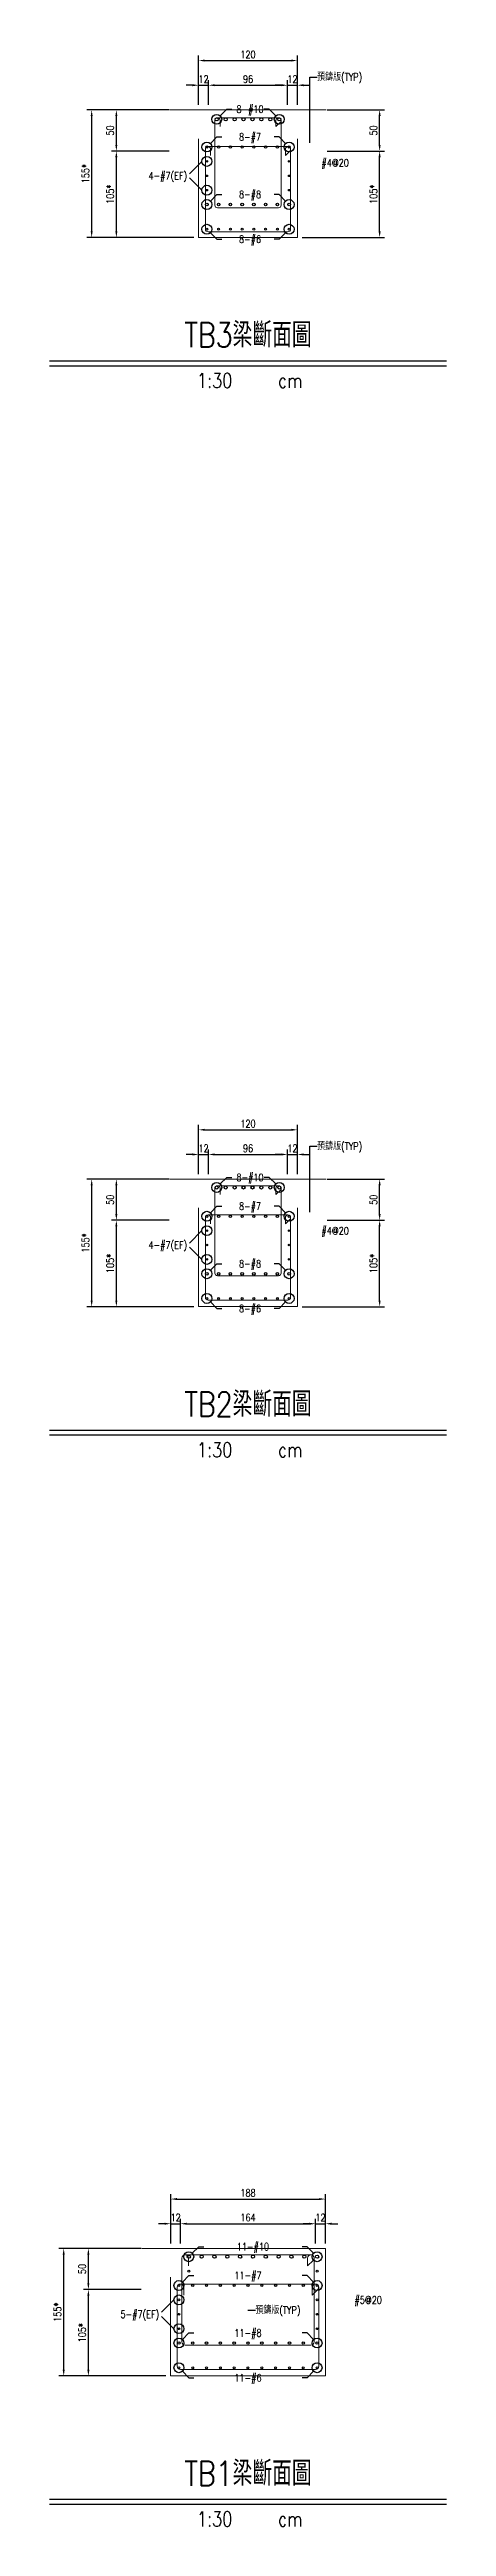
# Model space of a CAD drawing. Extents: x -4754 to 4976, y -19960 to 3841.
# Drawn here: x 4493 to 4976, y -19681 to -16669 of the extents above; entities that cross this region are included whole.
import ezdxf
from ezdxf.enums import TextEntityAlignment as Align

# ---------------------------------------------------------------- set-up
doc = ezdxf.new("R2010")
doc.units = 0
doc.header["$LTSCALE"] = 3
doc.layers.get('0').update_dxf_attribs({"linetype": 'CONTINUOUS'})
doc.layers.add('HB_0', color=7, linetype='CONTINUOUS', transparency=0.5)
for name, color, linetype in [('HB_DIM', 1, 'CONTINUOUS'), ('HB_TXT_CTEXT', 2, 'CONTINUOUS'), ('鋼筋', 3, 'CONTINUOUS')]:
    doc.layers.add(name, color=color, linetype=linetype)
doc.styles.get("Standard").update_dxf_attribs({"font": 'ROMANS.shx', "width": 0.8, "bigfont": 'chineset.shx'})
doc.dimstyles.new('30', dxfattribs={"dimscale": 3, "dimtxt": 3, "dimasz": 2.5, "dimexe": 2, "dimexo": 2, "dimgap": 1, "dimtad": 1, "dimdsep": 46, "dimtxsty": 'Standard', "dimcen": 0, "dimclrd": 256, "dimclre": 256, "dimclrt": 2, "dimadec": 0, "dimazin": 0, "dimtfac": 1, "dimtix": 1, "dimtmove": 2, "dimatfit": 3, "dimfxl": 1, "dimtolj": 1, "dimtzin": 0, "dimarcsym": 0})

msp = doc.modelspace()

# ---------------------------------------------------------------- texts
at = {"layer": 'HB_TXT_CTEXT', "linetype": 'Continuous', "width": 0.8}
for s, p in [('預鑄版(TYP)', (4818.573, -16702.788, 399.995)), ('#4@20', (4823.818, -16807.069, 52.074)), ('預鑄版(TYP)', (4818.573, -18002.788, 399.995)), ('#4@20', (4823.818, -18105.458, 372.07)), ('預鑄版(TYP)', (4743.573, -19417.788, 399.995)), ('#5@20', (4863.978, -19405.455, 372.71))]:
    msp.add_text(s, height=9, dxfattribs=at).set_placement(p, align=Align.MIDDLE_LEFT)
for s, p in [(' 8-#10', (4734.573, -16741.937, 123.559)), (' 8-#7', (4734.573, -16775.646, 379.671)), (' 8-#8', (4734.573, -16845.576, 384.859)), (' 8-#6', (4734.573, -16900.091, 381.226)), (' 8-#10', (4734.573, -18040.649, 379.556)), (' 8-#7', (4734.573, -18075.646, 379.671)), (' 8-#8', (4734.573, -18145.576, 384.859)), (' 8-#6', (4734.573, -18200.091, 381.226)), ('11-#10', (4740.573, -19340.649, 379.556)), ('11-#7', (4734.573, -19375.646, 379.671)), ('11-#8', (4734.573, -19445.576, 384.859)), ('11-#6', (4734.573, -19500.091, 381.226))]:
    msp.add_text(s, height=9, dxfattribs=at).set_placement(p, align=Align.MIDDLE_CENTER)
for s, p in [(' 4-#7(EF)', (4660.573, -16822.884, 377.53)), (' 4-#7(EF)', (4660.573, -18122.884, 377.53)), (' 5-#7(EF)', (4626.573, -19422.884, 377.53))]:
    msp.add_text(s, height=9, dxfattribs=at).set_placement(p, align=Align.MIDDLE_RIGHT)

# ---------------------------------------------------------------- blocks, each defined once
blk = doc.blocks.new('title_beam')
at = {"color": 3, "linetype": 'Continuous'}
blk.add_line((-241.2, 0), (241.2, 0), dxfattribs=at)
at = {"color": 1, "linetype": 'Continuous'}
blk.add_line((-241.2, -6), (241.2, -6), dxfattribs=at)
at = {"color": 3, "linetype": 'Continuous', "width": 0.8}
blk.add_attdef('TITLE', text='', height=30, dxfattribs=at).set_placement((0, 33), align=Align.MIDDLE)
at = {"linetype": 'Continuous', "width": 0.8}
blk.add_attdef('SCALE', text='', height=18, dxfattribs=at).set_placement((-40.6, -24), align=Align.MIDDLE)
blk.add_attdef('CM', (36.5, -33), '', height=18, dxfattribs=at)
blk = doc.blocks.new('C')
at = {"color": 3, "linetype": 'Continuous'}
blk.add_circle((0, 0), 1.2, dxfattribs=at)
blk = doc.blocks.new('*D630')
at = {"layer": 'HB_DIM', "linetype": 'Continuous', "lineweight": -2}
for p, q in [((4604.6, -19342.8), (4504.6, -19342.8)), ((4510.6, -19490.3), (4510.6, -19350.3)), ((4634.6, -19497.8), (4504.6, -19497.8))]:
    blk.add_line(p, q, dxfattribs=at)
at = {"layer": 'HB_DIM'}
for points in [[(4511.8, -19350.3), (4509.3, -19350.3), (4510.6, -19342.8)], [(4509.3, -19490.3), (4511.8, -19490.3), (4510.6, -19497.8)]]:
    blk.add_solid(points, dxfattribs=at)
at = {"layer": 'HB_DIM', "color": 2, "linetype": 'Continuous', "insert": (4503.1, -19420.3), "char_height": 9, "attachment_point": 5, "rotation": 90}
blk.add_mtext('\\A1;155*', dxfattribs=at)
blk = doc.blocks.new('*D631')
at = {"layer": 'HB_DIM', "linetype": 'Continuous', "lineweight": -2}
for p, q in [((4604.6, -19392.8), (4534.6, -19392.8)), ((4540.6, -19490.3), (4540.6, -19400.3)), ((4634.6, -19497.8), (4534.6, -19497.8))]:
    blk.add_line(p, q, dxfattribs=at)
at = {"layer": 'HB_DIM'}
for points in [[(4541.8, -19400.3), (4539.3, -19400.3), (4540.6, -19392.8)], [(4539.3, -19490.3), (4541.8, -19490.3), (4540.6, -19497.8)]]:
    blk.add_solid(points, dxfattribs=at)
at = {"layer": 'HB_DIM', "color": 2, "linetype": 'Continuous', "insert": (4533.1, -19445.3), "char_height": 9, "attachment_point": 5, "rotation": 90}
blk.add_mtext('\\A1;105*', dxfattribs=at)
blk = doc.blocks.new('*D632')
at = {"layer": 'HB_DIM', "linetype": 'Continuous', "lineweight": -2}
for p, q in [((4604.6, -19342.8), (4534.6, -19342.8)), ((4540.6, -19385.3), (4540.6, -19350.3)), ((4604.6, -19392.8), (4534.6, -19392.8))]:
    blk.add_line(p, q, dxfattribs=at)
at = {"layer": 'HB_DIM'}
for points in [[(4541.8, -19350.3), (4539.3, -19350.3), (4540.6, -19342.8)], [(4539.3, -19385.3), (4541.8, -19385.3), (4540.6, -19392.8)]]:
    blk.add_solid(points, dxfattribs=at)
at = {"layer": 'HB_DIM', "color": 2, "linetype": 'Continuous', "insert": (4533.1, -19367.8), "char_height": 9, "attachment_point": 5, "rotation": 90}
blk.add_mtext('\\A1;50', dxfattribs=at)
blk = doc.blocks.new('*D633')
at = {"layer": 'HB_DIM', "linetype": 'Continuous', "lineweight": -2}
for p, q in [((4640.6, -19336.8), (4640.6, -19276.8)), ((4648.1, -19282.8), (4821.1, -19282.8)), ((4828.6, -19336.8), (4828.6, -19276.8))]:
    blk.add_line(p, q, dxfattribs=at)
at = {"layer": 'HB_DIM'}
for points in [[(4648.1, -19281.5), (4648.1, -19284), (4640.6, -19282.8)], [(4821.1, -19284), (4821.1, -19281.5), (4828.6, -19282.8)]]:
    blk.add_solid(points, dxfattribs=at)
at = {"layer": 'HB_DIM', "color": 2, "linetype": 'Continuous', "insert": (4734.6, -19275.3), "char_height": 9, "attachment_point": 5, "rotation": 0}
blk.add_mtext('\\A1;188', dxfattribs=at)
blk = doc.blocks.new('*D634')
at = {"layer": 'HB_DIM', "linetype": 'Continuous', "lineweight": -2}
for p, q in [((4633.1, -19312.8), (4625.6, -19312.8)), ((4640.6, -19336.8), (4640.6, -19306.8)), ((4640.6, -19312.8), (4652.6, -19312.8)), ((4652.6, -19336.8), (4652.6, -19306.8)), ((4660.1, -19312.8), (4667.6, -19312.8))]:
    blk.add_line(p, q, dxfattribs=at)
at = {"layer": 'HB_DIM'}
for points in [[(4633.1, -19314), (4633.1, -19311.5), (4640.6, -19312.8)], [(4660.1, -19311.5), (4660.1, -19314), (4652.6, -19312.8)]]:
    blk.add_solid(points, dxfattribs=at)
at = {"layer": 'HB_DIM', "color": 2, "linetype": 'Continuous', "insert": (4646.6, -19305.3), "char_height": 9, "attachment_point": 5, "rotation": 0}
blk.add_mtext('\\A1;12', dxfattribs=at)
blk = doc.blocks.new('*D635')
at = {"layer": 'HB_DIM', "linetype": 'Continuous', "lineweight": -2}
for p, q in [((4652.6, -19336.8), (4652.6, -19306.8)), ((4660.1, -19312.8), (4809.1, -19312.8)), ((4816.6, -19336.8), (4816.6, -19306.8))]:
    blk.add_line(p, q, dxfattribs=at)
at = {"layer": 'HB_DIM'}
for points in [[(4660.1, -19311.5), (4660.1, -19314), (4652.6, -19312.8)], [(4809.1, -19314), (4809.1, -19311.5), (4816.6, -19312.8)]]:
    blk.add_solid(points, dxfattribs=at)
at = {"layer": 'HB_DIM', "color": 2, "linetype": 'Continuous', "insert": (4734.6, -19305.3), "char_height": 9, "attachment_point": 5, "rotation": 0}
blk.add_mtext('\\A1;164', dxfattribs=at)
blk = doc.blocks.new('*D636')
at = {"layer": 'HB_DIM', "linetype": 'Continuous', "lineweight": -2}
for p, q in [((4809.1, -19312.8), (4801.6, -19312.8)), ((4816.6, -19336.8), (4816.6, -19306.8)), ((4816.6, -19312.8), (4828.6, -19312.8)), ((4828.6, -19336.8), (4828.6, -19306.8)), ((4836.1, -19312.8), (4843.6, -19312.8))]:
    blk.add_line(p, q, dxfattribs=at)
at = {"layer": 'HB_DIM'}
for points in [[(4809.1, -19314), (4809.1, -19311.5), (4816.6, -19312.8)], [(4836.1, -19311.5), (4836.1, -19314), (4828.6, -19312.8)]]:
    blk.add_solid(points, dxfattribs=at)
at = {"layer": 'HB_DIM', "color": 2, "linetype": 'Continuous', "insert": (4822.6, -19305.3), "char_height": 9, "attachment_point": 5, "rotation": 0}
blk.add_mtext('\\A1;12', dxfattribs=at)
blk = doc.blocks.new('C_Red')
at = {"color": 1, "linetype": 'Continuous'}
blk.add_circle((0, 0), 1.2, dxfattribs=at)
blk = doc.blocks.new('*D621')
at = {"layer": 'HB_DIM', "linetype": 'Continuous', "lineweight": -2}
for p, q in [((4638.6, -18042.8), (4538.6, -18042.8)), ((4544.6, -18190.3), (4544.6, -18050.3)), ((4668.6, -18197.8), (4538.6, -18197.8))]:
    blk.add_line(p, q, dxfattribs=at)
at = {"layer": 'HB_DIM'}
for points in [[(4545.8, -18050.3), (4543.3, -18050.3), (4544.6, -18042.8)], [(4543.3, -18190.3), (4545.8, -18190.3), (4544.6, -18197.8)]]:
    blk.add_solid(points, dxfattribs=at)
at = {"layer": 'HB_DIM', "color": 2, "linetype": 'Continuous', "insert": (4537.1, -18120.3), "char_height": 9, "attachment_point": 5, "rotation": 90}
blk.add_mtext('\\A1;155*', dxfattribs=at)
blk = doc.blocks.new('*D622')
at = {"layer": 'HB_DIM', "linetype": 'Continuous', "lineweight": -2}
for p, q in [((4638.6, -18092.8), (4568.6, -18092.8)), ((4574.6, -18190.3), (4574.6, -18100.3)), ((4668.6, -18197.8), (4568.6, -18197.8))]:
    blk.add_line(p, q, dxfattribs=at)
at = {"layer": 'HB_DIM'}
for points in [[(4575.8, -18100.3), (4573.3, -18100.3), (4574.6, -18092.8)], [(4573.3, -18190.3), (4575.8, -18190.3), (4574.6, -18197.8)]]:
    blk.add_solid(points, dxfattribs=at)
at = {"layer": 'HB_DIM', "color": 2, "linetype": 'Continuous', "insert": (4567.1, -18145.3), "char_height": 9, "attachment_point": 5, "rotation": 90}
blk.add_mtext('\\A1;105*', dxfattribs=at)
blk = doc.blocks.new('*D623')
at = {"layer": 'HB_DIM', "linetype": 'Continuous', "lineweight": -2}
for p, q in [((4638.6, -18042.8), (4568.6, -18042.8)), ((4574.6, -18085.3), (4574.6, -18050.3)), ((4638.6, -18092.8), (4568.6, -18092.8))]:
    blk.add_line(p, q, dxfattribs=at)
at = {"layer": 'HB_DIM'}
for points in [[(4575.8, -18050.3), (4573.3, -18050.3), (4574.6, -18042.8)], [(4573.3, -18085.3), (4575.8, -18085.3), (4574.6, -18092.8)]]:
    blk.add_solid(points, dxfattribs=at)
at = {"layer": 'HB_DIM', "color": 2, "linetype": 'Continuous', "insert": (4567.1, -18067.8), "char_height": 9, "attachment_point": 5, "rotation": 90}
blk.add_mtext('\\A1;50', dxfattribs=at)
blk = doc.blocks.new('*D624')
at = {"layer": 'HB_DIM', "linetype": 'Continuous', "lineweight": -2}
for p, q in [((4830.6, -18092.8), (4900.6, -18092.8)), ((4894.6, -18190.3), (4894.6, -18100.3)), ((4800.6, -18197.8), (4900.6, -18197.8))]:
    blk.add_line(p, q, dxfattribs=at)
at = {"layer": 'HB_DIM'}
for points in [[(4895.8, -18100.3), (4893.3, -18100.3), (4894.6, -18092.8)], [(4893.3, -18190.3), (4895.8, -18190.3), (4894.6, -18197.8)]]:
    blk.add_solid(points, dxfattribs=at)
at = {"layer": 'HB_DIM', "color": 2, "linetype": 'Continuous', "insert": (4887.1, -18145.3), "char_height": 9, "attachment_point": 5, "rotation": 90}
blk.add_mtext('\\A1;105*', dxfattribs=at)
blk = doc.blocks.new('*D625')
at = {"layer": 'HB_DIM', "linetype": 'Continuous', "lineweight": -2}
for p, q in [((4830.6, -18042.8), (4900.6, -18042.8)), ((4894.6, -18085.3), (4894.6, -18050.3)), ((4830.6, -18092.8), (4900.6, -18092.8))]:
    blk.add_line(p, q, dxfattribs=at)
at = {"layer": 'HB_DIM'}
for points in [[(4895.8, -18050.3), (4893.3, -18050.3), (4894.6, -18042.8)], [(4893.3, -18085.3), (4895.8, -18085.3), (4894.6, -18092.8)]]:
    blk.add_solid(points, dxfattribs=at)
at = {"layer": 'HB_DIM', "color": 2, "linetype": 'Continuous', "insert": (4887.1, -18067.8), "char_height": 9, "attachment_point": 5, "rotation": 90}
blk.add_mtext('\\A1;50', dxfattribs=at)
blk = doc.blocks.new('*D626')
at = {"layer": 'HB_DIM', "linetype": 'Continuous', "lineweight": -2}
for p, q in [((4674.6, -18036.8), (4674.6, -17976.8)), ((4794.6, -18036.8), (4794.6, -17976.8)), ((4682.1, -17982.8), (4787.1, -17982.8))]:
    blk.add_line(p, q, dxfattribs=at)
at = {"layer": 'HB_DIM'}
for points in [[(4682.1, -17981.5), (4682.1, -17984), (4674.6, -17982.8)], [(4787.1, -17984), (4787.1, -17981.5), (4794.6, -17982.8)]]:
    blk.add_solid(points, dxfattribs=at)
at = {"layer": 'HB_DIM', "color": 2, "linetype": 'Continuous', "insert": (4734.6, -17975.3), "char_height": 9, "attachment_point": 5, "rotation": 0}
blk.add_mtext('\\A1;120', dxfattribs=at)
blk = doc.blocks.new('*D627')
at = {"layer": 'HB_DIM', "linetype": 'Continuous', "lineweight": -2}
for p, q in [((4674.6, -18036.8), (4674.6, -18006.8)), ((4686.6, -18036.8), (4686.6, -18006.8)), ((4667.1, -18012.8), (4659.6, -18012.8)), ((4674.6, -18012.8), (4686.6, -18012.8)), ((4694.1, -18012.8), (4701.6, -18012.8))]:
    blk.add_line(p, q, dxfattribs=at)
at = {"layer": 'HB_DIM'}
for points in [[(4667.1, -18014), (4667.1, -18011.5), (4674.6, -18012.8)], [(4694.1, -18011.5), (4694.1, -18014), (4686.6, -18012.8)]]:
    blk.add_solid(points, dxfattribs=at)
at = {"layer": 'HB_DIM', "color": 2, "linetype": 'Continuous', "insert": (4680.6, -18005.3), "char_height": 9, "attachment_point": 5, "rotation": 0}
blk.add_mtext('\\A1;12', dxfattribs=at)
blk = doc.blocks.new('*D628')
at = {"layer": 'HB_DIM', "linetype": 'Continuous', "lineweight": -2}
for p, q in [((4686.6, -18036.8), (4686.6, -18006.8)), ((4782.6, -18036.8), (4782.6, -18006.8)), ((4694.1, -18012.8), (4775.1, -18012.8))]:
    blk.add_line(p, q, dxfattribs=at)
at = {"layer": 'HB_DIM'}
for points in [[(4694.1, -18011.5), (4694.1, -18014), (4686.6, -18012.8)], [(4775.1, -18014), (4775.1, -18011.5), (4782.6, -18012.8)]]:
    blk.add_solid(points, dxfattribs=at)
at = {"layer": 'HB_DIM', "color": 2, "linetype": 'Continuous', "insert": (4734.6, -18005.3), "char_height": 9, "attachment_point": 5, "rotation": 0}
blk.add_mtext('\\A1;96', dxfattribs=at)
blk = doc.blocks.new('*D629')
at = {"layer": 'HB_DIM', "linetype": 'Continuous', "lineweight": -2}
for p, q in [((4782.6, -18036.8), (4782.6, -18006.8)), ((4794.6, -18036.8), (4794.6, -18006.8)), ((4775.1, -18012.8), (4767.6, -18012.8)), ((4782.6, -18012.8), (4794.6, -18012.8)), ((4802.1, -18012.8), (4809.6, -18012.8))]:
    blk.add_line(p, q, dxfattribs=at)
at = {"layer": 'HB_DIM'}
for points in [[(4775.1, -18014), (4775.1, -18011.5), (4782.6, -18012.8)], [(4802.1, -18011.5), (4802.1, -18014), (4794.6, -18012.8)]]:
    blk.add_solid(points, dxfattribs=at)
at = {"layer": 'HB_DIM', "color": 2, "linetype": 'Continuous', "insert": (4788.6, -18005.3), "char_height": 9, "attachment_point": 5, "rotation": 0}
blk.add_mtext('\\A1;12', dxfattribs=at)
blk = doc.blocks.new('*D612')
at = {"layer": 'HB_DIM', "linetype": 'Continuous', "lineweight": -2}
for p, q in [((4638.6, -16742.8), (4538.6, -16742.8)), ((4544.6, -16890.3), (4544.6, -16750.3)), ((4668.6, -16897.8), (4538.6, -16897.8))]:
    blk.add_line(p, q, dxfattribs=at)
at = {"layer": 'HB_DIM'}
for points in [[(4545.8, -16750.3), (4543.3, -16750.3), (4544.6, -16742.8)], [(4543.3, -16890.3), (4545.8, -16890.3), (4544.6, -16897.8)]]:
    blk.add_solid(points, dxfattribs=at)
at = {"layer": 'HB_DIM', "color": 2, "linetype": 'Continuous', "insert": (4537.1, -16820.3), "char_height": 9, "attachment_point": 5, "rotation": 90}
blk.add_mtext('\\A1;155*', dxfattribs=at)
blk = doc.blocks.new('*D613')
at = {"layer": 'HB_DIM', "linetype": 'Continuous', "lineweight": -2}
for p, q in [((4638.6, -16792.8), (4568.6, -16792.8)), ((4574.6, -16890.3), (4574.6, -16800.3)), ((4668.6, -16897.8), (4568.6, -16897.8))]:
    blk.add_line(p, q, dxfattribs=at)
at = {"layer": 'HB_DIM'}
for points in [[(4575.8, -16800.3), (4573.3, -16800.3), (4574.6, -16792.8)], [(4573.3, -16890.3), (4575.8, -16890.3), (4574.6, -16897.8)]]:
    blk.add_solid(points, dxfattribs=at)
at = {"layer": 'HB_DIM', "color": 2, "linetype": 'Continuous', "insert": (4567.1, -16845.3), "char_height": 9, "attachment_point": 5, "rotation": 90}
blk.add_mtext('\\A1;105*', dxfattribs=at)
blk = doc.blocks.new('*D614')
at = {"layer": 'HB_DIM', "linetype": 'Continuous', "lineweight": -2}
for p, q in [((4638.6, -16742.8), (4568.6, -16742.8)), ((4574.6, -16785.3), (4574.6, -16750.3)), ((4638.6, -16792.8), (4568.6, -16792.8))]:
    blk.add_line(p, q, dxfattribs=at)
at = {"layer": 'HB_DIM'}
for points in [[(4575.8, -16750.3), (4573.3, -16750.3), (4574.6, -16742.8)], [(4573.3, -16785.3), (4575.8, -16785.3), (4574.6, -16792.8)]]:
    blk.add_solid(points, dxfattribs=at)
at = {"layer": 'HB_DIM', "color": 2, "linetype": 'Continuous', "insert": (4567.1, -16767.8), "char_height": 9, "attachment_point": 5, "rotation": 90}
blk.add_mtext('\\A1;50', dxfattribs=at)
blk = doc.blocks.new('*D615')
at = {"layer": 'HB_DIM', "linetype": 'Continuous', "lineweight": -2}
for p, q in [((4830.6, -16792.8), (4900.6, -16792.8)), ((4894.6, -16890.3), (4894.6, -16800.3)), ((4800.6, -16897.8), (4900.6, -16897.8))]:
    blk.add_line(p, q, dxfattribs=at)
at = {"layer": 'HB_DIM'}
for points in [[(4895.8, -16800.3), (4893.3, -16800.3), (4894.6, -16792.8)], [(4893.3, -16890.3), (4895.8, -16890.3), (4894.6, -16897.8)]]:
    blk.add_solid(points, dxfattribs=at)
at = {"layer": 'HB_DIM', "color": 2, "linetype": 'Continuous', "insert": (4887.1, -16845.3), "char_height": 9, "attachment_point": 5, "rotation": 90}
blk.add_mtext('\\A1;105*', dxfattribs=at)
blk = doc.blocks.new('*D616')
at = {"layer": 'HB_DIM', "linetype": 'Continuous', "lineweight": -2}
for p, q in [((4830.6, -16742.8), (4900.6, -16742.8)), ((4894.6, -16785.3), (4894.6, -16750.3)), ((4830.6, -16792.8), (4900.6, -16792.8))]:
    blk.add_line(p, q, dxfattribs=at)
at = {"layer": 'HB_DIM'}
for points in [[(4895.8, -16750.3), (4893.3, -16750.3), (4894.6, -16742.8)], [(4893.3, -16785.3), (4895.8, -16785.3), (4894.6, -16792.8)]]:
    blk.add_solid(points, dxfattribs=at)
at = {"layer": 'HB_DIM', "color": 2, "linetype": 'Continuous', "insert": (4887.1, -16767.8), "char_height": 9, "attachment_point": 5, "rotation": 90}
blk.add_mtext('\\A1;50', dxfattribs=at)
blk = doc.blocks.new('*D617')
at = {"layer": 'HB_DIM', "linetype": 'Continuous', "lineweight": -2}
for p, q in [((4674.6, -16736.8), (4674.6, -16676.8)), ((4682.1, -16682.8), (4787.1, -16682.8)), ((4794.6, -16736.8), (4794.6, -16676.8))]:
    blk.add_line(p, q, dxfattribs=at)
at = {"layer": 'HB_DIM'}
for points in [[(4682.1, -16681.5), (4682.1, -16684), (4674.6, -16682.8)], [(4787.1, -16684), (4787.1, -16681.5), (4794.6, -16682.8)]]:
    blk.add_solid(points, dxfattribs=at)
at = {"layer": 'HB_DIM', "color": 2, "linetype": 'Continuous', "insert": (4734.6, -16675.3), "char_height": 9, "attachment_point": 5, "rotation": 0}
blk.add_mtext('\\A1;120', dxfattribs=at)
blk = doc.blocks.new('*D618')
at = {"layer": 'HB_DIM', "linetype": 'Continuous', "lineweight": -2}
for p, q in [((4667.1, -16712.8), (4659.6, -16712.8)), ((4674.6, -16736.8), (4674.6, -16706.8)), ((4674.6, -16712.8), (4686.6, -16712.8)), ((4686.6, -16736.8), (4686.6, -16706.8)), ((4694.1, -16712.8), (4701.6, -16712.8))]:
    blk.add_line(p, q, dxfattribs=at)
at = {"layer": 'HB_DIM'}
for points in [[(4667.1, -16714), (4667.1, -16711.5), (4674.6, -16712.8)], [(4694.1, -16711.5), (4694.1, -16714), (4686.6, -16712.8)]]:
    blk.add_solid(points, dxfattribs=at)
at = {"layer": 'HB_DIM', "color": 2, "linetype": 'Continuous', "insert": (4680.6, -16705.3), "char_height": 9, "attachment_point": 5, "rotation": 0}
blk.add_mtext('\\A1;12', dxfattribs=at)
blk = doc.blocks.new('*D619')
at = {"layer": 'HB_DIM', "linetype": 'Continuous', "lineweight": -2}
for p, q in [((4686.6, -16736.8), (4686.6, -16706.8)), ((4694.1, -16712.8), (4775.1, -16712.8)), ((4782.6, -16736.8), (4782.6, -16706.8))]:
    blk.add_line(p, q, dxfattribs=at)
at = {"layer": 'HB_DIM'}
for points in [[(4694.1, -16711.5), (4694.1, -16714), (4686.6, -16712.8)], [(4775.1, -16714), (4775.1, -16711.5), (4782.6, -16712.8)]]:
    blk.add_solid(points, dxfattribs=at)
at = {"layer": 'HB_DIM', "color": 2, "linetype": 'Continuous', "insert": (4734.6, -16705.3), "char_height": 9, "attachment_point": 5, "rotation": 0}
blk.add_mtext('\\A1;96', dxfattribs=at)
blk = doc.blocks.new('*D620')
at = {"layer": 'HB_DIM', "linetype": 'Continuous', "lineweight": -2}
for p, q in [((4775.1, -16712.8), (4767.6, -16712.8)), ((4782.6, -16736.8), (4782.6, -16706.8)), ((4782.6, -16712.8), (4794.6, -16712.8)), ((4794.6, -16736.8), (4794.6, -16706.8)), ((4802.1, -16712.8), (4809.6, -16712.8))]:
    blk.add_line(p, q, dxfattribs=at)
at = {"layer": 'HB_DIM'}
for points in [[(4775.1, -16714), (4775.1, -16711.5), (4782.6, -16712.8)], [(4802.1, -16711.5), (4802.1, -16714), (4794.6, -16712.8)]]:
    blk.add_solid(points, dxfattribs=at)
at = {"layer": 'HB_DIM', "color": 2, "linetype": 'Continuous', "insert": (4788.6, -16705.3), "char_height": 9, "attachment_point": 5, "rotation": 0}
blk.add_mtext('\\A1;12', dxfattribs=at)

# ---------------------------------------------------------------- dimensions: what is measured, and where the dimension line sits
at = {"layer": 'HB_DIM', "linetype": 'Continuous'}
for base, p1, p2, angle, override, picture, middle in [((4794.573, -16682.788), (4674.573, -16742.788, 399.995), (4794.573, -16742.788, 399.995), 0, {"dimdec": 0, "dimpost": '<>'}, '*D617', (4734.573, -16675.288)), ((4686.573, -16712.788), (4674.573, -16742.788, 399.995), (4686.573, -16742.788, 399.995), 0, {"dimdec": 0, "dimpost": '<>'}, '*D618', (4680.573, -16705.288)), ((4782.573, -16712.788), (4686.573, -16742.788, 399.995), (4782.573, -16742.788, 399.995), 0, {"dimdec": 0, "dimpost": '<>'}, '*D619', (4734.573, -16705.288)), ((4794.573, -16712.788), (4782.573, -16742.788, 399.995), (4794.573, -16742.788, 399.995), 0, {"dimdec": 0, "dimpost": '<>'}, '*D620', (4788.573, -16705.288)), ((4574.573, -16742.788), (4644.573, -16792.788, 399.995), (4644.573, -16742.788, 399.995), 90, {"dimtad": 4, "dimdec": 0, "dimpost": '<>'}, '*D614', (4567.073, -16767.788)), ((4894.573, -16742.788), (4824.573, -16792.788, 399.995), (4824.573, -16742.788, 399.995), 90, {"dimtad": 4, "dimdec": 0, "dimpost": '<>'}, '*D616', (4887.073, -16767.788)), ((4794.573, -17982.788), (4674.573, -18042.788, 399.995), (4794.573, -18042.788, 399.995), 0, {"dimdec": 0, "dimpost": '<>'}, '*D626', (4734.573, -17975.288)), ((4686.573, -18012.788), (4674.573, -18042.788, 399.995), (4686.573, -18042.788, 399.995), 0, {"dimdec": 0, "dimpost": '<>'}, '*D627', (4680.573, -18005.288)), ((4782.573, -18012.788), (4686.573, -18042.788, 399.995), (4782.573, -18042.788, 399.995), 0, {"dimdec": 0, "dimpost": '<>'}, '*D628', (4734.573, -18005.288)), ((4794.573, -18012.788), (4782.573, -18042.788, 399.995), (4794.573, -18042.788, 399.995), 0, {"dimdec": 0, "dimpost": '<>'}, '*D629', (4788.573, -18005.288)), ((4574.573, -18042.788), (4644.573, -18092.788, 399.995), (4644.573, -18042.788, 399.995), 90, {"dimtad": 4, "dimdec": 0, "dimpost": '<>'}, '*D623', (4567.073, -18067.788)), ((4894.573, -18042.788), (4824.573, -18092.788, 399.995), (4824.573, -18042.788, 399.995), 90, {"dimtad": 4, "dimdec": 0, "dimpost": '<>'}, '*D625', (4887.073, -18067.788)), ((4828.573, -19282.788), (4640.573, -19342.788, 399.995), (4828.573, -19342.788, 399.995), 0, {"dimdec": 0, "dimpost": '<>'}, '*D633', (4734.573, -19275.288)), ((4652.573, -19312.788), (4640.573, -19342.788, 399.995), (4652.573, -19342.788, 399.995), 0, {"dimdec": 0, "dimpost": '<>'}, '*D634', (4646.573, -19305.288)), ((4816.573, -19312.788), (4652.573, -19342.788, 399.995), (4816.573, -19342.788, 399.995), 0, {"dimdec": 0, "dimpost": '<>'}, '*D635', (4734.573, -19305.288)), ((4828.573, -19312.788), (4816.573, -19342.788, 399.995), (4828.573, -19342.788, 399.995), 0, {"dimdec": 0, "dimpost": '<>'}, '*D636', (4822.573, -19305.288)), ((4540.573, -19342.788), (4610.573, -19392.788, 399.995), (4610.573, -19342.788, 399.995), 90, {"dimtad": 4, "dimdec": 0, "dimpost": '<>'}, '*D632', (4533.073, -19367.788))]:
    dim = msp.add_linear_dim(base=base, p1=p1, p2=p2, angle=angle, dimstyle='30', override=override, dxfattribs=at)
    dim.commit()
    dim.dimension.update_dxf_attribs({"geometry": picture, "text_midpoint": middle})
for base, p1, p2, picture, middle in [((4544.573, -16742.788), (4674.573, -16897.788, 399.995), (4644.573, -16742.788, 399.995), '*D612', (4537.073, -16820.288)), ((4574.573, -16792.788), (4674.573, -16897.788, 399.995), (4644.573, -16792.788, 399.995), '*D613', (4567.073, -16845.288)), ((4894.573, -16792.788), (4794.573, -16897.788, 399.995), (4824.573, -16792.788, 399.995), '*D615', (4887.073, -16845.288)), ((4544.573, -18042.788), (4674.573, -18197.788, 399.995), (4644.573, -18042.788, 399.995), '*D621', (4537.073, -18120.288)), ((4574.573, -18092.788), (4674.573, -18197.788, 399.995), (4644.573, -18092.788, 399.995), '*D622', (4567.073, -18145.288)), ((4894.573, -18092.788), (4794.573, -18197.788, 399.995), (4824.573, -18092.788, 399.995), '*D624', (4887.073, -18145.288)), ((4510.573, -19342.788), (4640.573, -19497.788, 399.995), (4610.573, -19342.788, 399.995), '*D630', (4503.073, -19420.288)), ((4540.573, -19392.788), (4640.573, -19497.788, 399.995), (4610.573, -19392.788, 399.995), '*D631', (4533.073, -19445.288))]:
    dim = msp.add_linear_dim(base=base, p1=p1, p2=p2, angle=90, text='<>*', dimstyle='30', override={"dimtad": 4, "dimdec": 0, "dimpost": '<>'}, dxfattribs=at)
    dim.commit()
    dim.dimension.update_dxf_attribs({"geometry": picture, "text_midpoint": middle})

# ---------------------------------------------------------------- linework, layer by layer
at = {"layer": 'HB_0', "lineweight": 5}
for p, q in [((4639.573, -16742.788, 399.995), (4829.573, -16742.788, 399.995)), ((4639.573, -18042.788, 399.995), (4829.573, -18042.788, 399.995)), ((4605.573, -19342.788, 399.995), (4828.573, -19342.788, 399.995))]:
    msp.add_line(p, q, dxfattribs=at)
for points in [[(4674.573, -16777.788, 399.995), (4674.573, -16897.788, 399.995), (4794.573, -16897.788, 399.995), (4794.573, -16777.788, 399.995)], [(4674.573, -18077.788, 399.995), (4674.573, -18197.788, 399.995), (4794.573, -18197.788, 399.995), (4794.573, -18077.788, 399.995)], [(4640.573, -19377.788, 399.995), (4640.573, -19497.788, 399.995), (4828.573, -19497.788, 399.995), (4828.573, -19342.788, 399.995)]]:
    msp.add_polyline3d(points, dxfattribs=at)
at = {"layer": 'HB_DIM', "color": 1, "linetype": 'Continuous'}
for points in [[(4809.573, -16782.788), (4809.573, -16702.788), (4818.573, -16702.788)], [(4700.816, -16749.937), (4708.816, -16741.937), (4714.816, -16741.937)], [(4768.331, -16749.937), (4760.331, -16741.937), (4754.331, -16741.937)], [(4688.816, -16783.646), (4696.816, -16775.646), (4702.816, -16775.646)], [(4780.331, -16783.646), (4772.331, -16775.646), (4766.331, -16775.646)], [(4678.573, -16805.392), (4663.573, -16820.392)], [(4678.573, -16840.376), (4663.573, -16825.376)], [(4688.816, -16853.576), (4696.816, -16845.576), (4702.816, -16845.576)], [(4780.331, -16853.576), (4772.331, -16845.576), (4766.331, -16845.576)], [(4688.816, -16892.091), (4696.816, -16900.091), (4702.816, -16900.091)], [(4780.331, -16892.091), (4772.331, -16900.091), (4766.331, -16900.091)], [(4809.573, -18082.788), (4809.573, -18002.788), (4818.573, -18002.788)], [(4700.816, -18048.649), (4708.816, -18040.649), (4714.816, -18040.649)], [(4768.331, -18048.649), (4760.331, -18040.649), (4754.331, -18040.649)], [(4688.816, -18083.646), (4696.816, -18075.646), (4702.816, -18075.646)], [(4780.331, -18083.646), (4772.331, -18075.646), (4766.331, -18075.646)], [(4678.573, -18105.392), (4663.573, -18120.392)], [(4678.573, -18140.376), (4663.573, -18125.376)], [(4688.816, -18153.576), (4696.816, -18145.576), (4702.816, -18145.576)], [(4780.331, -18153.576), (4772.331, -18145.576), (4766.331, -18145.576)], [(4688.816, -18192.091), (4696.816, -18200.091), (4702.816, -18200.091)], [(4780.331, -18192.091), (4772.331, -18200.091), (4766.331, -18200.091)], [(4666.816, -19348.649), (4674.816, -19340.649), (4680.816, -19340.649)], [(4814.331, -19348.649), (4806.331, -19340.649), (4800.331, -19340.649)], [(4654.816, -19383.646), (4662.816, -19375.646), (4668.816, -19375.646)], [(4814.331, -19383.646), (4806.331, -19375.646), (4800.331, -19375.646)], [(4644.573, -19405.392), (4629.573, -19420.392)], [(4734.573, -19417.788), (4743.573, -19417.788)], [(4644.573, -19440.376), (4629.573, -19425.376)], [(4654.816, -19453.576), (4662.816, -19445.576), (4668.816, -19445.576)], [(4814.331, -19453.576), (4806.331, -19445.576), (4800.331, -19445.576)], [(4654.816, -19492.091), (4662.816, -19500.091), (4668.816, -19500.091)], [(4814.331, -19492.091), (4806.331, -19500.091), (4800.331, -19500.091)]]:
    msp.add_lwpolyline(points, dxfattribs=at)
for points in [[(4774.818, -16807.069, 0, 1.25, 0), (4781.818, -16807.069, 0, 0, 0), (4814.818, -16807.069, 0, 0, 0), (4823.818, -16807.069, 0, 0, 0)], [(4786.318, -16807.069, 0, 1.25, 0), (4793.318, -16807.069, 0, 0, 0), (4814.818, -16807.069, 0, 0, 0), (4823.818, -16807.069, 0, 0, 0)], [(4774.818, -18105.458, 0, 1.25, 0), (4781.818, -18105.458, 0, 0, 0), (4814.818, -18105.458, 0, 0, 0), (4823.818, -18105.458, 0, 0, 0)], [(4786.318, -18105.458, 0, 1.25, 0), (4793.318, -18105.458, 0, 0, 0), (4814.818, -18105.458, 0, 0, 0), (4823.818, -18105.458, 0, 0, 0)], [(4814.978, -19405.455, 0, 1.25, 0), (4821.978, -19405.455, 0, 0, 0), (4854.978, -19405.455, 0, 0, 0), (4863.978, -19405.455, 0, 0, 0)], [(4820.478, -19405.455, 0, 1.25, 0), (4827.478, -19405.455, 0, 0, 0), (4854.978, -19405.455, 0, 0, 0), (4863.978, -19405.455, 0, 0, 0)]]:
    msp.add_lwpolyline(points, format="xyseb", dxfattribs=at)
at = {"layer": '鋼筋', "lineweight": 5}
for p, q in [((4694.328, -16755.493, 53.084), (4694.328, -16763.113, 53.123)), ((4694.328, -16858.638, 52.333), (4694.328, -16755.499, 51.814)), ((4771.643, -16752.318, 53.068), (4697.503, -16752.318, 53.068)), ((4700.678, -16755.499, 51.814), (4700.678, -16763.119, 51.853)), ((4768.468, -16763.119, 51.853), (4768.468, -16755.499, 51.814)), ((4768.5, -16763.126, 53.123), (4773.888, -16757.738, 53.096)), ((4774.818, -16755.499, 51.814), (4774.818, -16858.638, 52.333)), ((4682.828, -16790.634, 130.722), (4682.828, -16798.254, 130.761)), ((4682.828, -16887.778, 129.941), (4682.828, -16790.64, 129.452)), ((4783.143, -16787.459, 130.706), (4686.003, -16787.459, 130.706)), ((4689.178, -16790.64, 129.452), (4689.178, -16798.26, 129.491)), ((4779.968, -16798.26, 129.491), (4779.968, -16790.64, 129.452)), ((4780, -16798.267, 130.761), (4785.388, -16792.879, 130.733)), ((4786.318, -16790.64, 129.452), (4786.318, -16887.778, 129.941)), ((4771.643, -16861.813, 52.349), (4697.503, -16861.813, 52.349)), ((4783.143, -16890.953, 129.957), (4686.003, -16890.953, 129.957)), ((4694.328, -18053.882, 373.08), (4694.328, -18061.502, 373.119)), ((4694.328, -18157.028, 372.329), (4694.328, -18053.888, 371.81)), ((4771.643, -18050.707, 373.064), (4697.503, -18050.707, 373.064)), ((4700.678, -18053.888, 371.81), (4700.678, -18061.508, 371.849)), ((4768.468, -18061.508, 371.849), (4768.468, -18053.888, 371.81)), ((4768.5, -18061.515, 373.119), (4773.888, -18056.127, 373.092)), ((4774.818, -18053.888, 371.81), (4774.818, -18157.028, 372.329)), ((4682.828, -18089.426, 370.719), (4682.828, -18097.046, 370.757)), ((4682.828, -18186.57, 369.938), (4682.828, -18089.432, 369.449)), ((4783.143, -18086.251, 370.703), (4686.003, -18086.251, 370.703)), ((4689.178, -18089.432, 369.449), (4689.178, -18097.052, 369.487)), ((4779.968, -18097.052, 369.487), (4779.968, -18089.432, 369.449)), ((4780, -18097.059, 370.758), (4785.388, -18091.671, 370.73)), ((4786.318, -18089.432, 369.449), (4786.318, -18186.57, 369.938)), ((4771.643, -18160.203, 372.345), (4697.503, -18160.203, 372.345)), ((4783.143, -18189.745, 369.954), (4686.003, -18189.745, 369.954)), ((4654.168, -19354.517, 374.043), (4654.168, -19364.057, 374.091)), ((4654.168, -19456.384, 372.966), (4654.168, -19354.525, 372.453)), ((4811.003, -19350.542, 374.023), (4658.143, -19350.542, 374.023)), ((4662.118, -19354.525, 372.453), (4662.118, -19364.065, 372.501)), ((4807.028, -19364.065, 372.501), (4807.028, -19354.525, 372.453)), ((4807.068, -19364.073, 374.092), (4813.814, -19357.328, 374.058)), ((4814.978, -19354.525, 372.453), (4814.978, -19456.384, 372.966)), ((4648.668, -19390.064, 371.042), (4648.668, -19399.604, 371.09)), ((4648.668, -19485.93, 369.935), (4648.668, -19390.072, 369.452)), ((4816.503, -19386.089, 371.022), (4652.643, -19386.089, 371.022)), ((4656.618, -19390.072, 369.452), (4656.618, -19399.612, 369.5)), ((4812.528, -19399.612, 369.5), (4812.528, -19390.072, 369.452)), ((4812.568, -19399.621, 371.09), (4819.314, -19392.875, 371.056)), ((4820.478, -19390.072, 369.452), (4820.478, -19485.93, 369.935)), ((4811.003, -19460.359, 372.986), (4658.143, -19460.359, 372.986)), ((4816.503, -19489.905, 369.955), (4652.643, -19489.905, 369.955))]:
    msp.add_line(p, q, dxfattribs=at)
at = {"layer": '鋼筋', "lineweight": 5, "extrusion": (1.23285e-18, 0.005033, 0.999987)}
for centre, radius in [((4697.503, -16755.548, -31.255), 3.175), ((4686.003, -16791.079, 46.205), 3.175), ((4697.503, -18055.531, 282.201), 3.175), ((4686.003, -18091.063, 279.661), 3.175), ((4658.143, -19356.155, 276.618), 3.975), ((4652.643, -19391.686, 273.438), 3.975)]:
    msp.add_arc(centre, radius, 90, 180, dxfattribs=at)
at = {"layer": '鋼筋', "lineweight": 5, "extrusion": (-1.23285e-18, -0.005033, -0.999987)}
for centre, radius, start, end in [((-4697.503, -16755.548, 32.525), 3.175, 0, 180), ((-4771.643, -16755.548, 32.525), 3.175, 0, 180), ((-4686.003, -16791.079, -44.935), 3.175, 0, 180), ((-4783.143, -16791.079, -44.935), 3.175, 0, 180), ((-4697.503, -16858.688, 32.525), 3.175, 270, 0), ((-4771.643, -16858.688, 32.525), 3.175, 180, 270), ((-4686.003, -16888.218, -44.935), 3.175, 270, 0), ((-4783.143, -16888.218, -44.935), 3.175, 180, 270), ((-4697.503, -18055.531, -280.931), 3.175, 0, 180), ((-4771.643, -18055.531, -280.931), 3.175, 0, 180), ((-4686.003, -18091.063, -278.391), 3.175, 0, 180), ((-4783.143, -18091.063, -278.391), 3.175, 0, 180), ((-4697.503, -18158.672, -280.931), 3.175, 270, 0), ((-4771.643, -18158.672, -280.931), 3.175, 180, 270), ((-4686.003, -18188.202, -278.391), 3.175, 270, 0), ((-4783.143, -18188.202, -278.391), 3.175, 180, 270), ((-4658.143, -19356.155, -275.028), 3.975, 0, 180), ((-4811.003, -19356.155, -275.028), 3.975, 0, 180), ((-4652.643, -19391.686, -271.848), 3.975, 0, 180), ((-4816.503, -19391.686, -271.848), 3.975, 0, 180), ((-4658.143, -19458.015, -275.028), 3.975, 270, 0), ((-4811.003, -19458.015, -275.028), 3.975, 180, 270), ((-4652.643, -19487.545, -271.848), 3.975, 270, 0), ((-4816.503, -19487.545, -271.848), 3.975, 180, 270)]:
    msp.add_arc(centre, radius, start, end, dxfattribs=at)
at = {"layer": '鋼筋', "lineweight": 5, "extrusion": (1.30104e-18, 0.005033, 0.999987)}
for centre in [(4771.643, -16755.548, -31.255), (4783.143, -16791.079, 46.205), (4771.643, -18055.531, 282.201), (4783.143, -18091.063, 279.661)]:
    msp.add_arc(centre, 3.175, 315, 90, dxfattribs=at)
at = {"layer": '鋼筋', "lineweight": 5, "extrusion": (1.73472e-18, 0.005033, 0.999987)}
for centre in [(4811.003, -19356.155, 276.618), (4816.503, -19391.686, 273.438)]:
    msp.add_arc(centre, 3.975, 315, 90, dxfattribs=at)

# ---------------------------------------------------------------- block references
at = {"layer": 'HB_DIM', "linetype": 'Continuous', "xscale": 5, "yscale": 5, "zscale": 5}
for p in [(4696.573, -16754.18, 123.559), (4772.573, -16754.18, 123.559), (4684.573, -16787.889, 379.671), (4684.573, -16805.392, 377.53), (4784.573, -16787.889, 379.671), (4684.573, -16840.376, 377.706), (4684.573, -16857.819, 384.859), (4784.573, -16857.819, 384.859), (4684.573, -16887.848, 381.226), (4784.573, -16887.848, 381.226), (4696.573, -18052.891, 379.556), (4772.573, -18052.891, 379.556), (4684.573, -18087.889, 379.671), (4784.573, -18087.889, 379.671), (4684.573, -18105.392, 377.53), (4684.573, -18140.376, 377.706), (4684.573, -18157.819, 384.859), (4784.573, -18157.819, 384.859), (4684.573, -18187.848, 381.226), (4784.573, -18187.848, 381.226), (4662.573, -19352.891, 379.556), (4818.573, -19352.891, 379.556), (4650.573, -19387.889, 379.671), (4818.573, -19387.889, 379.671), (4650.573, -19405.392, 377.53), (4650.573, -19440.376, 377.706), (4650.573, -19457.819, 384.859), (4818.573, -19457.819, 384.859), (4650.573, -19487.848, 381.226), (4818.573, -19487.848, 381.226)]:
    msp.add_blockref('C_Red', p, dxfattribs=at)
at = {"layer": 'HB_TXT_CTEXT', "linetype": 'Continuous'}
for p, values in [((4734.573, -17047.788, 399.995), {'TITLE': 'TB3梁斷面圖', 'SCALE': '1:30', 'CM': 'cm'}), ((4734.573, -18347.788, 399.995), {'TITLE': 'TB2梁斷面圖', 'SCALE': '1:30', 'CM': 'cm'}), ((4734.573, -19647.788, 399.995), {'TITLE': 'TB1梁斷面圖', 'SCALE': '1:30', 'CM': 'cm'})]:
    msp.add_blockref('title_beam', p, dxfattribs=at).add_auto_attribs(values)
at = {"layer": '鋼筋', "linetype": 'Continuous'}
for p, xscale, yscale, zscale in [((4696.573, -16754.18, 123.559), 1.61, 1.61, 1.61), ((4707.431, -16754.18, 123.559), 1.61, 1.61, 1.61), ((4718.288, -16754.18, 123.559), 1.61, 1.61, 1.61), ((4729.145, -16754.18, 123.559), 1.61, 1.61, 1.61), ((4740.002, -16754.18, 123.559), 1.61, 1.61, 1.61), ((4750.859, -16754.18, 123.559), 1.61, 1.61, 1.61), ((4761.716, -16754.18, 123.559), 1.61, 1.61, 1.61), ((4772.573, -16754.18, 123.559), 1.61, 1.61, 1.61), ((4684.573, -16787.889, 379.671), 1.11, 1.11, 1.11), ((4698.859, -16787.889, 379.671), 1.11, 1.11, 1.11), ((4713.145, -16787.889, 379.671), 1.11, 1.11, 1.11), ((4727.431, -16787.889, 379.671), 1.11, 1.11, 1.11), ((4741.716, -16787.889, 379.671), 1.11, 1.11, 1.11), ((4756.002, -16787.889, 379.671), 1.11, 1.11, 1.11), ((4770.288, -16787.889, 379.671), 1.11, 1.11, 1.11), ((4784.573, -16787.889, 379.671), 1.11, 1.11, 1.11), ((4684.573, -16805.392, 377.53), 0.795, 0.795, 0.795), ((4684.573, -16822.884, 377.618), 0.795, 0.795, 0.795), ((4784.573, -16805.392, 377.53), 0.795, 0.795, 0.795), ((4784.573, -16822.884, 377.618), 0.795, 0.795, 0.795), ((4684.573, -16857.819, 384.859), 1.27, 1.27, 1.27), ((4684.573, -16840.376, 377.706), 0.795, 0.795, 0.795), ((4698.859, -16857.819, 384.859), 1.27, 1.27, 1.27), ((4713.145, -16857.819, 384.859), 1.27, 1.27, 1.27), ((4727.431, -16857.819, 384.859), 1.27, 1.27, 1.27), ((4741.716, -16857.819, 384.859), 1.27, 1.27, 1.27), ((4756.002, -16857.819, 384.859), 1.27, 1.27, 1.27), ((4770.288, -16857.819, 384.859), 1.27, 1.27, 1.27), ((4784.573, -16857.819, 384.859), 1.27, 1.27, 1.27), ((4784.573, -16840.376, 377.706), 0.795, 0.795, 0.795), ((4684.573, -16887.848, 381.226), 0.955, 0.955, 0.955), ((4698.859, -16887.848, 381.226), 0.955, 0.955, 0.955), ((4713.145, -16887.848, 381.226), 0.955, 0.955, 0.955), ((4727.431, -16887.848, 381.226), 0.955, 0.955, 0.955), ((4741.716, -16887.848, 381.226), 0.955, 0.955, 0.955), ((4756.002, -16887.848, 381.226), 0.955, 0.955, 0.955), ((4770.288, -16887.848, 381.226), 0.955, 0.955, 0.955), ((4784.573, -16887.848, 381.226), 0.955, 0.955, 0.955), ((4696.573, -18052.891, 379.556), 1.61, 1.61, 1.61), ((4707.431, -18052.891, 379.556), 1.61, 1.61, 1.61), ((4718.288, -18052.891, 379.556), 1.61, 1.61, 1.61), ((4729.145, -18052.891, 379.556), 1.61, 1.61, 1.61), ((4740.002, -18052.891, 379.556), 1.61, 1.61, 1.61), ((4750.859, -18052.891, 379.556), 1.61, 1.61, 1.61), ((4761.716, -18052.891, 379.556), 1.61, 1.61, 1.61), ((4772.573, -18052.891, 379.556), 1.61, 1.61, 1.61), ((4684.573, -18087.889, 379.671), 1.11, 1.11, 1.11), ((4698.859, -18087.889, 379.671), 1.11, 1.11, 1.11), ((4713.145, -18087.889, 379.671), 1.11, 1.11, 1.11), ((4727.431, -18087.889, 379.671), 1.11, 1.11, 1.11), ((4741.716, -18087.889, 379.671), 1.11, 1.11, 1.11), ((4756.002, -18087.889, 379.671), 1.11, 1.11, 1.11), ((4770.288, -18087.889, 379.671), 1.11, 1.11, 1.11), ((4784.573, -18087.889, 379.671), 1.11, 1.11, 1.11), ((4684.573, -18105.392, 377.53), 0.795, 0.795, 0.795), ((4684.573, -18122.884, 377.618), 0.795, 0.795, 0.795), ((4784.573, -18105.392, 377.53), 0.795, 0.795, 0.795), ((4784.573, -18122.884, 377.618), 0.795, 0.795, 0.795), ((4684.573, -18157.819, 384.859), 1.27, 1.27, 1.27), ((4684.573, -18140.376, 377.706), 0.795, 0.795, 0.795), ((4698.859, -18157.819, 384.859), 1.27, 1.27, 1.27), ((4713.145, -18157.819, 384.859), 1.27, 1.27, 1.27), ((4727.431, -18157.819, 384.859), 1.27, 1.27, 1.27), ((4741.716, -18157.819, 384.859), 1.27, 1.27, 1.27), ((4756.002, -18157.819, 384.859), 1.27, 1.27, 1.27), ((4770.288, -18157.819, 384.859), 1.27, 1.27, 1.27), ((4784.573, -18157.819, 384.859), 1.27, 1.27, 1.27), ((4784.573, -18140.376, 377.706), 0.795, 0.795, 0.795), ((4684.573, -18187.848, 381.226), 0.955, 0.955, 0.955), ((4698.859, -18187.848, 381.226), 0.955, 0.955, 0.955), ((4713.145, -18187.848, 381.226), 0.955, 0.955, 0.955), ((4727.431, -18187.848, 381.226), 0.955, 0.955, 0.955), ((4741.716, -18187.848, 381.226), 0.955, 0.955, 0.955), ((4756.002, -18187.848, 381.226), 0.955, 0.955, 0.955), ((4770.288, -18187.848, 381.226), 0.955, 0.955, 0.955), ((4784.573, -18187.848, 381.226), 0.955, 0.955, 0.955), ((4662.573, -19352.891, 379.556), 1.61, 1.61, 1.61), ((4678.173, -19352.891, 379.556), 1.61, 1.61, 1.61), ((4693.773, -19352.891, 379.556), 1.61, 1.61, 1.61), ((4709.373, -19352.891, 379.556), 1.61, 1.61, 1.61), ((4724.973, -19352.891, 379.556), 1.61, 1.61, 1.61), ((4740.573, -19352.891, 379.556), 1.61, 1.61, 1.61), ((4756.173, -19352.891, 379.556), 1.61, 1.61, 1.61), ((4771.773, -19352.891, 379.556), 1.61, 1.61, 1.61), ((4787.373, -19352.891, 379.556), 1.61, 1.61, 1.61), ((4802.973, -19352.891, 379.556), 1.61, 1.61, 1.61), ((4818.573, -19352.891, 379.556), 1.61, 1.61, 1.61), ((4650.573, -19387.889, 379.671), 1.11, 1.11, 1.11), ((4662.573, -19370.368, 384.134), 0.955, 0.955, 0.955), ((4667.373, -19387.889, 379.671), 1.11, 1.11, 1.11), ((4684.173, -19387.889, 379.671), 1.11, 1.11, 1.11), ((4700.973, -19387.889, 379.671), 1.11, 1.11, 1.11), ((4717.773, -19387.889, 379.671), 1.11, 1.11, 1.11), ((4734.573, -19387.889, 379.671), 1.11, 1.11, 1.11), ((4751.373, -19387.889, 379.671), 1.11, 1.11, 1.11), ((4768.173, -19387.889, 379.671), 1.11, 1.11, 1.11), ((4784.973, -19387.889, 379.671), 1.11, 1.11, 1.11), ((4801.773, -19387.889, 379.671), 1.11, 1.11, 1.11), ((4818.573, -19387.889, 379.671), 1.11, 1.11, 1.11), ((4818.573, -19370.368, 384.134), 0.955, 0.955, 0.955), ((4650.573, -19405.392, 377.53), 0.955, 0.955, 0.955), ((4650.573, -19422.884, 377.618), 0.955, 0.955, 0.955), ((4818.573, -19405.392, 377.53), 0.955, 0.955, 0.955), ((4818.573, -19422.884, 377.618), 0.955, 0.955, 0.955), ((4650.573, -19440.376, 377.706), 0.955, 0.955, 0.955), ((4818.573, -19440.376, 377.706), 0.955, 0.955, 0.955), ((4650.573, -19457.819, 384.859), 1.27, 1.27, 1.27), ((4667.373, -19457.819, 384.859), 1.27, 1.27, 1.27), ((4684.173, -19457.819, 384.859), 1.27, 1.27, 1.27), ((4700.973, -19457.819, 384.859), 1.27, 1.27, 1.27), ((4717.773, -19457.819, 384.859), 1.27, 1.27, 1.27), ((4734.573, -19457.819, 384.859), 1.27, 1.27, 1.27), ((4751.373, -19457.819, 384.859), 1.27, 1.27, 1.27), ((4768.173, -19457.819, 384.859), 1.27, 1.27, 1.27), ((4784.973, -19457.819, 384.859), 1.27, 1.27, 1.27), ((4801.773, -19457.819, 384.859), 1.27, 1.27, 1.27), ((4818.573, -19457.819, 384.859), 1.27, 1.27, 1.27), ((4650.573, -19487.848, 381.226), 0.955, 0.955, 0.955), ((4667.373, -19487.848, 381.226), 0.955, 0.955, 0.955), ((4684.173, -19487.848, 381.226), 0.955, 0.955, 0.955), ((4700.973, -19487.848, 381.226), 0.955, 0.955, 0.955), ((4717.773, -19487.848, 381.226), 0.955, 0.955, 0.955), ((4734.573, -19487.848, 381.226), 0.955, 0.955, 0.955), ((4751.373, -19487.848, 381.226), 0.955, 0.955, 0.955), ((4768.173, -19487.848, 381.226), 0.955, 0.955, 0.955), ((4784.973, -19487.848, 381.226), 0.955, 0.955, 0.955), ((4801.773, -19487.848, 381.226), 0.955, 0.955, 0.955), ((4818.573, -19487.848, 381.226), 0.955, 0.955, 0.955)]:
    msp.add_blockref('C', p, dxfattribs=dict(at, xscale=xscale, yscale=yscale, zscale=zscale))

msp.set_redraw_order([(e.dxf.handle, doc.entitydb.next_handle()) for e in msp.query("TEXT MTEXT ATTDEF DIMENSION ARC_DIMENSION")])  # texts and dimensions are drawn at this point

doc.saveas('drawing.dxf')
